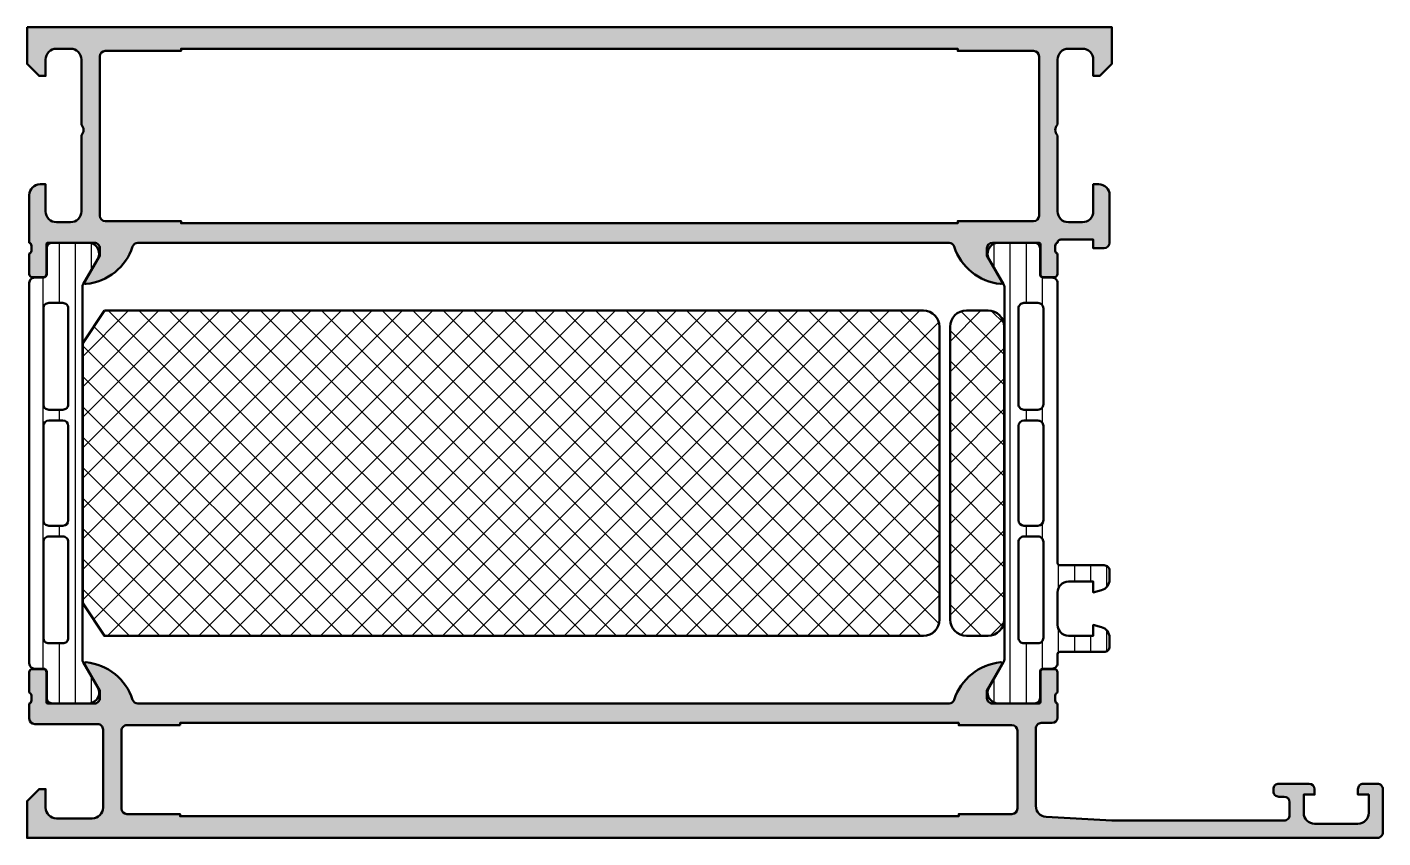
# Model space of a CAD drawing. Extents: x 0 to 125, y 0 to 75.
import ezdxf

# ---------------------------------------------------------------- set-up
doc = ezdxf.new("R2010")
doc.units = 0
for name, color, linetype, lineweight in [('0S-Alu contour', 7, 'Continuous', 50), ('0S-Alu hatch', 252, 'Continuous', 25), ('0S-Plastic contour', 254, 'Continuous', 50), ('0S-Plastic hatch', 253, 'Continuous', 25), ('0S-PT contour', 91, 'Continuous', 50), ('0S-PT hatch', 103, 'Continuous', 25)]:
    doc.layers.add(name, color=color, linetype=linetype, lineweight=lineweight)
pattern_1 = [(135, (0, 0), (-1.403165018917055, -1.403165018917055), []), (225, (0, 0), (1.403165018917055, -1.403165018917055), [])]
pattern_2 = [(90, (0, 0), (-1.4859, 0), [])]

# ---------------------------------------------------------------- blocks, each defined once
blk = doc.blocks.new('345090__88274E56_D027_4849_B41C_BDEEAD5551F0_')
at = {"layer": '0S-Alu hatch'}
h = blk.add_hatch(color=256, dxfattribs=at)
edge = h.paths.add_edge_path()
edge.add_line((0.700001562502095, 10.50000007629569), (6.4999999961874, 10.50000007629569))
edge.add_ellipse((6.500003635544032, 10.00000371565233), major_axis=(-0.4999963606566104, 0), ratio=1, start_angle=179.9995829571355, end_angle=270.0004170425858, ccw=False)
edge.add_line((6.999999996187398, 10.00000007629326), (6.9999999961874, 2.800003128053505))
edge.add_ellipse((5.999980085835258, 2.80002291919399), major_axis=(-1.000019910547983, 0), ratio=1, start_angle=90.0011407564329, end_angle=179.9988660732029, ccw=False)
edge.add_line((5.999999996187393, 1.800003008844214), (2.700012203218649, 1.800003008844213))
edge.add_ellipse((2.699981218687415, 2.799972024316681), major_axis=(-0.9999690159525032, 0), ratio=1, start_angle=-0.0017821679763869724, end_angle=90.00177533787729, ccw=False)
edge.add_line((1.700012203218647, 2.800003128051938), (1.700012203218647, 4.50000007629569))
edge.add_line((1.700012203218647, 4.50000007629569), (1.100006099703022, 4.500000076295691))
edge.add_line((1.100006099703022, 4.500000076295691), (0, 3.400001602174597))
edge.add_line((0, 3.400001602174597), (0, 0))
edge.add_line((0, 0), (124.5000023803731, 0))
edge.add_arc((124.500006023538, 0.4999963568350447), 0.4999963568483176, 269.9995825210171, 360.0004159770605)
edge.add_line((125.0000023803732, 0.4999999868932543), (125.0000023803732, 4.500000076295691))
edge.add_arc((124.5000060197299, 4.500003715652391), 0.4999963606565393, 359.9995829571354, 450.0004170425926)
edge.add_line((124.5000023803732, 5.000000076295686), (123.1999840698263, 5.000000076295692))
edge.add_arc((123.1999638148896, 4.500050846642944), 0.4999492300630525, 89.99767871952075, 180.0058184440372)
edge.add_line((122.7000145874044, 4.500000076295873), (122.7000145874044, 4.000000076295692))
edge.add_line((122.7000145874044, 4.000000076295692), (123.7000145874044, 4.000000076295692))
edge.add_line((123.7000145874044, 4.000000076295692), (123.7000145874044, 2.300003128053469))
edge.add_ellipse((122.6999713620809, 2.300046234162564), major_axis=(-1.000043226252522, 0), ratio=1, start_angle=90.0024765215511, end_angle=179.9975303089387, ccw=False)
edge.add_line((122.7000145874044, 1.300003008844219), (118.6999840698263, 1.300003008844214))
edge.add_ellipse((118.6999673844269, 2.2999558068472), major_axis=(-0.999952798142193, 0), ratio=1, start_angle=-0.0027114333473718943, end_angle=90.00095604809007, ccw=False)
edge.add_line((117.7000145874045, 2.300003128052778), (117.7000145874044, 4.000000076295692))
edge.add_line((117.7000145874044, 4.000000076295692), (118.7000145874044, 4.000000076295692))
edge.add_line((118.7000145874044, 4.000000076295692), (118.7000145874044, 4.500000076295702))
edge.add_arc((118.1999658516304, 4.499951340521732), 0.5000487381489171, 0.0055841639549441, 89.99441583599327)
edge.add_line((118.2000145874044, 5.000000076295705), (115.3999962768576, 5.000000076295691))
edge.add_arc((115.3999824768728, 4.500013876280406), 0.4999862002057299, 89.99841859458911, 180.0015814054484)
edge.add_line((114.8999962768576, 4.50000007629535), (114.8999962768576, 4.300003128053483))
edge.add_arc((115.3999833952813, 4.299990246477254), 0.4999871185896857, 179.9985238419079, 270.0014761579325)
edge.add_line((115.3999962768575, 3.800003128053508), (115.8999962768576, 3.800003128053504))
edge.add_ellipse((115.8999935359899, 3.300000387185868), major_axis=(-0.5000027408751483, 0), ratio=1, start_angle=180.0003140784808, end_angle=269.99968592142375, ccw=False)
edge.add_line((116.3999962768575, 3.300003128052703), (116.3999962768575, 2.099998550416827))
edge.add_ellipse((115.8999999162027, 2.099994791863192), major_axis=(-0.4999963606689461, 0), ratio=1, start_angle=89.99958295872972, end_angle=180.0004307015151, ccw=False)
edge.add_line((115.8999962768576, 1.599998431207491), (100.0000023803732, 1.599998431207495))
edge.add_line((100.0000023803732, 1.599998431207495), (93.94296502685754, 1.946113543512183))
edge.add_ellipse((93.99999317156701, 2.944476890856533), major_axis=(-0.9999907912624104, 0), ratio=1, start_angle=-0.0006709873298973434, end_angle=86.73072417526572, ccw=False)
edge.add_line((93.00000238037318, 2.944488601686841), (93.00000238037318, 10.0999985504168))
edge.add_ellipse((93.50000238037315, 10.09999855041682), major_axis=(-0.4999999999999574, 0), ratio=1, start_angle=269.9999999999984, end_angle=360, ccw=False)
edge.add_line((93.50000238037315, 10.59999855041678), (94.50000156250212, 10.59999855041678))
edge.add_arc((94.50000156250212, 11.09999855041678), 0.4999999999999965, 270, 360)
edge.add_line((95.00000156250212, 11.09999855041678), (95.0000015625021, 12.39999735107596))
edge.add_ellipse((95.07883800904516, 12.66751794306912), major_axis=(-0.2788950563274773, 0), ratio=1, start_angle=-1.164589374095101, end_angle=73.580123580509, ccw=False)
edge.add_line((94.80000056250206, 12.67318635106749), (94.8000005625021, 13.12678035106751))
edge.add_ellipse((95.07886865814523, 13.13244101054457), major_axis=(-0.2789255417371151, 0), ratio=1, start_angle=-73.5754054446474, end_angle=1.1628700728880972, ccw=False)
edge.add_line((95.00000156250206, 13.39998435106748), (95.00000156250205, 15.27999535107601))
edge.add_arc((94.7000015625021, 15.27999535107603), 0.2999999999999545, 0, 89.99999999999729)
edge.add_line((94.70000156250211, 15.57999535107598), (93.7200272434593, 15.57999535107599))
edge.add_arc((93.7200272434593, 15.27999535107598), 0.3000000000000043, 90, 180)
edge.add_line((93.42002724345929, 15.27999535107598), (93.42002724345929, 12.51999735107596))
edge.add_ellipse((93.30002724345928, 12.51999735107597), major_axis=(-0.1200000000000045, 0), ratio=1, start_angle=89.9999999999796, end_angle=180, ccw=False)
edge.add_line((93.30002724345925, 12.39999735107597), (89.00000156250213, 12.39999735107597))
edge.add_ellipse((89.00000156250206, 12.89999735107599), major_axis=(-0.5000000000000231, 0), ratio=1, start_angle=0, end_angle=90.00000000000648, ccw=False)
edge.add_line((88.50000156250205, 12.89999735107599), (88.50000156250208, 13.59999735107595))
edge.add_line((88.50000156250208, 13.59999735107595), (89.88149702012448, 15.99281767410354))
edge.add_arc((89.76188177785379, 16.06187756642766), 0.1381197846482866, 330.0000000000139, 455.6225775508075)
edge.add_arc((90.23822480367599, 11.22338848922771), 5.000000000000438, 95.62257755079445, 162.2515836439272)
edge.add_ellipse((85.00000156250194, 12.89999735107592), major_axis=(-0.499999999999938, 0), ratio=1, start_angle=90, end_angle=162.2515836439224, ccw=False)
edge.add_line((85.00000156250194, 12.39999735107597), (10.20000156250209, 12.39999735107596))
edge.add_ellipse((10.20000156250215, 12.89999735107598), major_axis=(-0.5000000000000249, 0), ratio=1, start_angle=17.7484163560635, end_angle=89.99999999999409, ccw=False)
edge.add_arc((4.961778321328351, 11.22338848922818), 4.999999999999966, 17.74841635607074, 84.37742244920709)
edge.add_arc((5.438121347150389, 16.06187756642766), 0.1381197846482989, 84.3774224492051, 209.9999999999969)
edge.add_line((5.318506104879723, 15.99281767410352), (6.700001562502094, 13.59999735107596))
edge.add_line((6.700001562502094, 13.59999735107596), (6.700001562502094, 12.89999735107596))
edge.add_ellipse((6.200001562502101, 12.89999735107596), major_axis=(-0.4999999999999938, 0), ratio=1, start_angle=89.99999999999989, end_angle=180, ccw=False)
edge.add_line((6.2000015625021, 12.39999735107597), (1.89997588154489, 12.39999735107596))
edge.add_ellipse((1.899975881544895, 12.51999735107597), major_axis=(-0.1200000000000116, 0), ratio=1, start_angle=0, end_angle=89.9999999999975, ccw=False)
edge.add_line((1.779975881544885, 12.51999735107597), (1.779975881544885, 15.27999535107596))
edge.add_arc((1.479975881544879, 15.27999535107596), 0.3000000000000058, 0, 89.99999999999991)
edge.add_line((1.47997588154488, 15.57999535107597), (0.500001562502105, 15.57999535107597))
edge.add_arc((0.5000015625021045, 15.27999535107597), 0.3000000000000007, 89.99999999999991, 180)
edge.add_line((0.2000015625021037, 15.27999535107597), (0.2000015625021021, 13.39998435106745))
edge.add_ellipse((0.1211344668589373, 13.13244101054451), major_axis=(-0.2789255417371466, 0), ratio=1, start_angle=178.8371299271145, end_angle=253.5754054446457, ccw=False)
edge.add_line((0.400002562502102, 13.12678035106745), (0.4000025625021025, 12.67318635106745))
edge.add_ellipse((0.1211651159590533, 12.66751794306908), major_axis=(-0.2788950563274361, 0), ratio=1, start_angle=106.4198764194916, end_angle=181.1645893740963, ccw=False)
edge.add_line((0.2000015625020946, 12.39999735107596), (0.200001562502095, 11.00000007629569))
edge.add_arc((0.7000015625020964, 11.00000007629569), 0.5000000000000014, 180, 269.9999999999998)
edge = h.paths.add_edge_path()
edge.add_line((14.1000018081686, 10.4000950622576), (14.1000018081686, 10.60009201049979))
edge.add_line((14.1000018081686, 10.60009201049979), (85.90006494140835, 10.60009201049979))
edge.add_line((85.90006494140835, 10.60009201049979), (85.90006494140835, 10.4000950622576))
edge.add_line((85.90006494140835, 10.4000950622576), (90.80006646728724, 10.4000950622576))
edge.add_ellipse((90.80006646728724, 9.900095062257606), major_axis=(-0.5, 0), ratio=1, start_angle=180, end_angle=270, ccw=False)
edge.add_line((91.30006646728725, 9.900095062257606), (91.30006646728725, 2.700092391969519))
edge.add_ellipse((90.80006646728724, 2.700092391969519), major_axis=(-0.5, 0), ratio=1, start_angle=90, end_angle=180, ccw=False)
edge.add_line((90.80006646728724, 2.200092391969519), (85.90006494140835, 2.200092391969519))
edge.add_line((85.90006494140835, 2.200092391969519), (85.90006494140833, 2.000095324518042))
edge.add_line((85.90006494140833, 2.000095324518042), (14.1000018081686, 2.000095324518042))
edge.add_line((14.1000018081686, 2.000095324518042), (14.1000018081686, 2.200092391969519))
edge.add_line((14.1000018081686, 2.200092391969519), (9.200000282289693, 2.200092391969519))
edge.add_ellipse((9.200000282289693, 2.700092391969519), major_axis=(-0.5, 0), ratio=1, start_angle=0, end_angle=90, ccw=False)
edge.add_line((8.700000282289693, 2.700092391969519), (8.700000282289693, 9.900095062257606))
edge.add_ellipse((9.200000282289693, 9.900095062257606), major_axis=(-0.5, 0), ratio=1, start_angle=269.99999999999983, end_angle=360, ccw=False)
edge.add_line((9.200000282289693, 10.4000950622576), (14.1000018081686, 10.4000950622576))
at = {"layer": '0S-Alu contour', "color": 7}
for points in [[(0.2000015625021037, 15.27999535107597), (0.2000015625021021, 13.39998435106745)], [(1.47997588154488, 15.57999535107597), (0.500001562502105, 15.57999535107597)], [(1.779975881544885, 12.51999735107597), (1.779975881544885, 15.27999535107596)], [(5.318506104879723, 15.99281767410352), (6.700001562502094, 13.59999735107596), (6.700001562502094, 12.89999735107596)], [(88.50000156250205, 12.89999735107599), (88.50000156250208, 13.59999735107595), (89.88149702012448, 15.99281767410354)], [(93.42002724345929, 15.27999535107598), (93.42002724345929, 12.51999735107596)], [(94.70000156250211, 15.57999535107598), (93.7200272434593, 15.57999535107599)], [(95.00000156250206, 13.39998435106748), (95.00000156250205, 15.27999535107601)], [(0.400002562502102, 13.12678035106745), (0.4000025625021025, 12.67318635106745)], [(94.80000056250206, 12.67318635106749), (94.8000005625021, 13.12678035106751)], [(0.2000015625020946, 12.39999735107596), (0.200001562502095, 11.00000007629569)], [(6.2000015625021, 12.39999735107597), (1.89997588154489, 12.39999735107596)], [(85.00000156250194, 12.39999735107597), (10.20000156250209, 12.39999735107596)], [(93.30002724345925, 12.39999735107597), (89.00000156250213, 12.39999735107597)], [(95.00000156250212, 11.09999855041678), (95.0000015625021, 12.39999735107596)], [(0.700001562502095, 10.50000007629569), (6.4999999961874, 10.50000007629569)], [(9.200000282289693, 10.4000950622576), (14.1000018081686, 10.4000950622576)], [(14.1000018081686, 10.4000950622576), (14.1000018081686, 10.60009201049979), (85.90006494140835, 10.60009201049979), (85.90006494140835, 10.4000950622576), (90.80006646728724, 10.4000950622576)], [(93.00000238037318, 2.944488601686841), (93.00000238037318, 10.0999985504168)], [(93.50000238037315, 10.59999855041678), (94.50000156250212, 10.59999855041678)], [(6.999999996187398, 10.00000007629326), (6.9999999961874, 2.800003128053505)], [(8.700000282289693, 2.700092391969519), (8.700000282289693, 9.900095062257606)], [(91.30006646728725, 9.900095062257606), (91.30006646728725, 2.700092391969519)], [(1.700012203218647, 2.800003128051938), (1.700012203218647, 4.50000007629569), (1.100006099703022, 4.500000076295691), (0, 3.400001602174597), (0, 0), (124.5000023803731, 0)], [(114.8999962768576, 4.50000007629535), (114.8999962768576, 4.300003128053483)], [(118.2000145874044, 5.000000076295705), (115.3999962768576, 5.000000076295691)], [(115.3999962768575, 3.800003128053508), (115.8999962768576, 3.800003128053504)], [(117.7000145874045, 2.300003128052778), (117.7000145874044, 4.000000076295692), (118.7000145874044, 4.000000076295692), (118.7000145874044, 4.500000076295702)], [(122.7000145874044, 4.500000076295873), (122.7000145874044, 4.000000076295692), (123.7000145874044, 4.000000076295692), (123.7000145874044, 2.300003128053469)], [(124.5000023803732, 5.000000076295686), (123.1999840698263, 5.000000076295692)], [(125.0000023803732, 0.4999999868932543), (125.0000023803732, 4.500000076295691)], [(116.3999962768575, 3.300003128052703), (116.3999962768575, 2.099998550416827)], [(5.999999996187393, 1.800003008844214), (2.700012203218649, 1.800003008844213)], [(90.80006646728724, 2.200092391969519), (85.90006494140835, 2.200092391969519), (85.90006494140833, 2.000095324518042), (14.1000018081686, 2.000095324518042), (14.1000018081686, 2.200092391969519), (9.200000282289693, 2.200092391969519)], [(115.8999962768576, 1.599998431207491), (100.0000023803732, 1.599998431207495), (93.94296502685754, 1.946113543512183)], [(122.7000145874044, 1.300003008844219), (118.6999840698263, 1.300003008844214)]]:
    blk.add_lwpolyline(points, dxfattribs=at)
for centre, radius, start, end in [((0.5000015625021045, 15.27999535107597), 0.3000000000000007, 89.99999999999991, 180), ((1.479975881544879, 15.27999535107596), 0.3000000000000058, 0, 89.99999999999991), ((5.438121347150389, 16.06187756642766), 0.1381197846482989, 84.3774224492051, 209.9999999999969), ((4.961778321328351, 11.22338848922818), 4.999999999999966, 17.74841635607074, 84.37742244920709), ((90.23822480367599, 11.22338848922771), 5.000000000000438, 95.62257755079445, 162.2515836439272), ((89.76188177785379, 16.06187756642766), 0.1381197846482866, 330.0000000000139, 95.62257755080758), ((93.7200272434593, 15.27999535107598), 0.3000000000000043, 90, 180), ((94.7000015625021, 15.27999535107603), 0.2999999999999545, 0, 89.99999999999729), ((0.7000015625020964, 11.00000007629569), 0.5000000000000014, 180, 269.9999999999998), ((94.50000156250212, 11.09999855041678), 0.4999999999999965, 270, 0), ((115.3999824768728, 4.500013876280406), 0.4999862002057299, 89.99841859458911, 180.0015814054484), ((115.3999833952813, 4.299990246477254), 0.4999871185896857, 179.9985238419079, 270.0014761579325), ((118.1999658516304, 4.499951340521732), 0.5000487381489171, 0.0055841639549441, 89.99441583599327), ((123.1999638148896, 4.500050846642944), 0.4999492300630525, 89.99767871952075, 180.0058184440372), ((124.5000060197299, 4.500003715652391), 0.4999963606565393, 359.9995829571354, 90.00041704259269), ((124.500006023538, 0.4999963568350447), 0.4999963568483176, 269.9995825210171, 0.0004159770605283)]:
    blk.add_arc(centre, radius, start, end, dxfattribs=at)
at = {"layer": '0S-Alu contour', "color": 7, "extrusion": (0, 0, -1)}
for centre, radius, start, end in [((-0.1211344668589373, 13.13244101054451), 0.2789255417371466, 106.4245945553543, 181.1628700728856), ((-0.1211651159590533, 12.66751794306908), 0.2788950563274361, 178.8354106259037, 253.5801235805084), ((-1.899975881544895, 12.51999735107597), 0.1200000000000116, 270.0000000000025, 0), ((-6.200001562502101, 12.89999735107596), 0.4999999999999938, 180, 270.0000000000001), ((-10.20000156250215, 12.89999735107598), 0.5000000000000249, 270.0000000000059, 342.2515836439365), ((-85.00000156250194, 12.89999735107592), 0.499999999999938, 197.7484163560777, 270), ((-89.00000156250206, 12.89999735107599), 0.5000000000000231, 269.9999999999935, 0), ((-93.30002724345928, 12.51999735107597), 0.1200000000000045, 180, 270.0000000000204), ((-95.07883800904516, 12.66751794306912), 0.2788950563274773, 286.419876419491, 1.164589374095046), ((-95.07886865814523, 13.13244101054457), 0.2789255417371152, 358.8371299271119, 73.57540544464749), ((-6.500003635544032, 10.00000371565233), 0.4999963606566104, 89.99958295741416, 180.0004170428646), ((-9.200000282289693, 9.900095062257606), 0.5, 0, 90.00000000000018), ((-90.80006646728724, 9.900095062257606), 0.5, 90, 180), ((-93.50000238037315, 10.09999855041682), 0.4999999999999574, 0, 90.0000000000016), ((-115.8999935359899, 3.300000387185868), 0.5000027408751483, 90.00031407857622, 179.9996859215192), ((-2.699981218687415, 2.799972024316681), 0.9999690159525032, 269.9982246621227, 0.0017821679763647), ((-5.999980085835258, 2.80002291919399), 1.000019910547983, 180.0011339267972, 269.9988592435671), ((-9.200000282289693, 2.700092391969519), 0.5, 270, 0), ((-90.80006646728724, 2.700092391969519), 0.5, 180, 270), ((-93.99999317156701, 2.944476890856533), 0.9999907912624104, 273.2692758247343, 0.0006709873299503), ((-115.8999999162027, 2.099994791863192), 0.4999963606689461, 179.9995692984849, 270.0004170412703), ((-118.6999673844269, 2.2999558068472), 0.9999527981421932, 269.9990439519099, 0.0027114333473759), ((-122.6999713620809, 2.300046234162564), 1.000043226252522, 180.0024696910613, 269.9975234784489)]:
    blk.add_arc(centre, radius, start, end, dxfattribs=at)
blk = doc.blocks.new('382190__199CA05F_C3D5_42D6_9DEA_2429D3D3F162_')
at = {"layer": '0S-PT hatch'}
h = blk.add_hatch(dxfattribs=at)
h.set_pattern_fill('ANSI37', color=256, scale=0.625, angle=90, style=0)
h.set_pattern_definition(pattern_1)
edge = h.paths.add_edge_path()
edge.add_arc((86.5965207521627, 47.15107660496469), 1.5, 90, 180)
edge.add_line((85.09652075216269, 47.15107660496469), (85.09652075216269, 20.15107660496469))
edge.add_arc((86.5965207521627, 20.15107660496469), 1.5, 180, 270)
edge.add_line((86.5965207521627, 18.65107660496469), (88.59652075216269, 18.65107660496469))
edge.add_arc((88.59652075216269, 20.15107660496469), 1.5, 270, 360)
edge.add_line((90.09652075216269, 20.15107660496469), (90.09652075216269, 47.15107660496469))
edge.add_arc((88.59652075216269, 47.15107660496469), 1.5, 0, 90)
edge.add_line((88.59652075216269, 48.6510766049647), (86.5965207521627, 48.6510766049647))
at = {"layer": '0S-PT contour', "color": 7}
for points in [[(88.59652075216269, 48.6510766049647), (86.5965207521627, 48.6510766049647)], [(85.09652075216269, 47.15107660496469), (85.09652075216269, 20.15107660496469)], [(90.09652075216269, 20.15107660496469), (90.09652075216269, 47.15107660496469)], [(86.5965207521627, 18.65107660496469), (88.59652075216269, 18.65107660496469)]]:
    blk.add_lwpolyline(points, dxfattribs=at)
for centre, start, end in [((86.5965207521627, 47.15107660496469), 90, 180), ((88.59652075216269, 47.15107660496469), 0, 90), ((86.5965207521627, 20.15107660496469), 180, 270), ((88.59652075216269, 20.15107660496469), 270, 0)]:
    blk.add_arc(centre, 1.5, start, end, dxfattribs=at)
blk = doc.blocks.new('382190__E32892DA_7AF2_4D31_BA4E_3F348CC9AA00_')
at = {"layer": '0S-PT hatch'}
h = blk.add_hatch(dxfattribs=at)
h.set_pattern_fill('ANSI37', color=256, scale=0.625, angle=90, style=0)
h.set_pattern_definition(pattern_1)
edge = h.paths.add_edge_path()
edge.add_line((7.130516621739616, 48.64133491530957), (5.130516621739616, 45.64133491530958))
edge.add_line((5.130516621739616, 45.64133491530958), (5.130516621739616, 21.64133491530958))
edge.add_line((5.130516621739616, 21.64133491530958), (7.130516621739616, 18.64133491530958))
edge.add_line((7.130516621739616, 18.64133491530958), (82.63051662173962, 18.64133491530958))
edge.add_arc((82.63051662173962, 20.14133491530958), 1.5, 270, 360)
edge.add_line((84.13051662173962, 20.14133491530958), (84.13051662173962, 47.14133491530957))
edge.add_arc((82.63051662173962, 47.14133491530957), 1.5, 0, 90)
edge.add_line((82.63051662173962, 48.64133491530957), (7.130516621739616, 48.64133491530957))
at = {"layer": '0S-PT contour', "color": 7}
for points in [[(7.130516621739616, 48.64133491530957), (5.130516621739616, 45.64133491530958), (5.130516621739616, 21.64133491530958), (7.130516621739616, 18.64133491530958), (82.63051662173962, 18.64133491530958)], [(82.63051662173962, 48.64133491530957), (7.130516621739616, 48.64133491530957)], [(84.13051662173962, 20.14133491530958), (84.13051662173962, 47.14133491530957)]]:
    blk.add_lwpolyline(points, dxfattribs=at)
for centre, start, end in [((82.63051662173962, 47.14133491530957), 0, 90), ((82.63051662173962, 20.14133491530958), 270, 0)]:
    blk.add_arc(centre, 1.5, start, end, dxfattribs=at)
blk = doc.blocks.new('284027__7DFA832D_0D74_449C_9013_1C78D6D3937D___ED32A2D5_9417_45B1_ABFC_D949A6DF12D9_')
at = {"layer": '0S-Plastic hatch'}
h = blk.add_hatch(dxfattribs=at)
h.set_pattern_fill('ANSI31', color=256, scale=0.4680000000000001, angle=45, style=0)
h.set_pattern_definition(pattern_2)
edge = h.paths.add_edge_path()
edge.add_line((0.1987532964417851, 51.19235132416484), (0.1998659857365317, 16.10985797248088))
edge.add_arc((0.6998633065963852, 16.10987340386518), 0.4999973210979823, 180.001768315893, 270.0023822799114)
edge.add_line((0.6998840957990728, 15.60987608319939), (1.51021542861398, 15.60990470961758))
edge.add_ellipse((1.510226294848299, 15.30990470981438), major_axis=(-0.2999999999999934, 0), ratio=1, start_angle=180.0020752978986, end_angle=270.00207529788605, ccw=False)
edge.add_line((1.810226294651501, 15.30991557604877), (1.809981274070681, 12.90991718266322))
edge.add_arc((2.309977251276917, 12.90993265328298), 0.4999959774455781, 180.0017728167248, 270.0023777790721)
edge.add_line((2.309998001146821, 12.40993667626796), (5.786539496952662, 12.41006332373204))
edge.add_arc((5.644192996070887, 13.39987624320274), 0.99999607092448, 278.1836833497855, 392.7290913977266)
edge.add_line((6.485426062291135, 13.94054163895327), (5.166873632834731, 16.22415072820264))
edge.add_ellipse((5.599877294086779, 16.47416638639704), major_axis=(-0.5000000000000548, 0), ratio=1, start_angle=0.0021352027151237962, end_angle=30.002071897230223, ccw=False)
edge.add_line((5.099877294433919, 16.47414775323825), (5.098790982002848, 50.82841650883724))
edge.add_ellipse((5.598790981693579, 50.82843409645906), major_axis=(-0.5000000000000546, 0), ratio=1, start_angle=-29.997921301460906, end_angle=0.002015393048509395, ccw=False)
edge.add_line((5.165769210052874, 51.07841838653585), (6.484156207839919, 53.36212298779094))
edge.add_arc((5.64288397718113, 53.90272744188542), 0.999996070924482, 327.2750591980466, 441.8204672459869)
edge.add_line((5.785158774095346, 54.89255067056184), (2.308617278289502, 54.89242402309774))
edge.add_arc((2.308632748909259, 54.39242804589152), 0.4999959774455675, 90.00177281669987, 180.0023777790715)
edge.add_line((1.808636771894252, 54.39240729602162), (1.80905565210705, 51.99240892668313))
edge.add_ellipse((1.50905565230385, 51.9923980604488), major_axis=(-0.2999999999999912, 0), ratio=1, start_angle=90.0020752978844, end_angle=180.0020752978986, ccw=False)
edge.add_line((1.50906651853816, 51.6923980606456), (0.6987351857232567, 51.69236943422739))
edge.add_arc((0.6987506171075601, 51.19237211336756), 0.4999973210979623, 90.00176831585983, 180.0023822800018)
edge = h.paths.add_edge_path()
edge.add_line((1.499314684320593, 40.00129142721294), (1.499314684320593, 48.85130058248628))
edge.add_ellipse((1.999299425531523, 48.85130058249147), major_axis=(-0.4999847412109306, 0), ratio=1, start_angle=269.9999999999992, end_angle=360, ccw=False)
edge.add_line((1.99929942553153, 49.3512853237024), (3.299310106683874, 49.3512853237024))
edge.add_ellipse((3.299310106683881, 48.85127006491335), major_axis=(-0.5000152587890554, 0), ratio=1, start_angle=180, end_angle=270.0000000000008, ccw=False)
edge.add_line((3.799325365472937, 48.85127006491335), (3.799325365472937, 40.00129142722047))
edge.add_ellipse((3.299329004829614, 40.0012877878614), major_axis=(-0.4999963606565682, 0), ratio=1, start_angle=89.99958295740907, end_angle=180.0004170428646, ccw=False)
edge.add_line((3.299325365472937, 39.50129142721809), (1.99933125920502, 39.50129142721809))
edge.add_ellipse((1.999314686408215, 40.00129142903104), major_axis=(-0.5000000020876216, 0), ratio=1, start_angle=0, end_angle=90.00189910261571, ccw=False)
edge = h.paths.add_edge_path()
edge.add_line((1.499314684320579, 29.3012853236972), (1.499314684320593, 38.00129142721289))
edge.add_ellipse((1.999314684320593, 38.00129142721809), major_axis=(-0.5, 0), ratio=1, start_angle=270, end_angle=360, ccw=False)
edge.add_line((1.999314684320593, 38.50129142721808), (3.299325365472951, 38.50129142721809))
edge.add_ellipse((3.299325365472947, 38.0012914272181), major_axis=(-0.4999999999999894, 0), ratio=1, start_angle=180, end_angle=269.9999999999996, ccw=False)
edge.add_line((3.799325365472937, 38.0012914272181), (3.799325365472937, 29.30128532370242))
edge.add_ellipse((3.299325365472923, 29.30128532370242), major_axis=(-0.5000000000000142, 0), ratio=1, start_angle=90.000000001192, end_angle=180, ccw=False)
edge.add_line((3.299325365483325, 28.8012853237024), (1.999314684330995, 28.8012853237024))
edge.add_ellipse((1.999314684320579, 29.3012853237024), major_axis=(-0.5, 0), ratio=1, start_angle=0, end_angle=90.00000000119371, ccw=False)
edge = h.paths.add_edge_path()
edge.add_line((1.499314684310205, 18.45129142791139), (1.499314684310205, 27.30128532439565))
edge.add_ellipse((1.999314686467511, 27.3012853225182), major_axis=(-0.5000000021573064, 0), ratio=1, start_angle=269.99810091050426, end_angle=360, ccw=False)
edge.add_line((1.999331259149825, 27.80128532440085), (3.299325365462563, 27.80128532440087))
edge.add_ellipse((3.299329004819283, 27.3012889637576), major_axis=(-0.4999963606565109, 0), ratio=1, start_angle=179.9995829571355, end_angle=270.0004170425959, ccw=False)
edge.add_line((3.799325365462549, 27.30128532439854), (3.799325365462549, 18.45129142791898))
edge.add_ellipse((3.299329004819172, 18.45128778855992), major_axis=(-0.4999963606566215, 0), ratio=1, start_angle=89.99958295741521, end_angle=180.0004170428646, ccw=False)
edge.add_line((3.299325365462549, 17.95129142791654), (1.999331259194646, 17.95129142791655))
edge.add_ellipse((1.999314686397825, 18.45129142972951), major_axis=(-0.5000000020876207, 0), ratio=1, start_angle=0, end_angle=90.00189910261747, ccw=False)
at = {"layer": '0S-Alu contour', "color": 7}
for points in [[(1.499314684320593, 40.00129142721294), (1.499314684320593, 48.85130058248628)], [(1.99929942553153, 49.3512853237024), (3.299310106683874, 49.3512853237024)], [(3.799325365472937, 48.85127006491335), (3.799325365472937, 40.00129142722047)], [(3.299325365472937, 39.50129142721809), (1.99933125920502, 39.50129142721809)], [(1.499314684320579, 29.3012853236972), (1.499314684320593, 38.00129142721289)], [(1.999314684320593, 38.50129142721808), (3.299325365472951, 38.50129142721809)], [(3.799325365472937, 38.0012914272181), (3.799325365472937, 29.30128532370242)], [(3.299325365483325, 28.8012853237024), (1.999314684330995, 28.8012853237024)], [(1.999331259149825, 27.80128532440085), (3.299325365462563, 27.80128532440087)], [(1.499314684310205, 18.45129142791139), (1.499314684310205, 27.30128532439565)], [(3.799325365462549, 27.30128532439854), (3.799325365462549, 18.45129142791898)], [(3.299325365462549, 17.95129142791654), (1.999331259194646, 17.95129142791655)]]:
    blk.add_lwpolyline(points, dxfattribs=at)
at = {"layer": '0S-Alu contour', "color": 7, "extrusion": (0, 0, -1)}
for centre, radius, start, end in [((-1.999299425531523, 48.85130058249147), 0.4999847412109306, 0, 90.00000000000078), ((-3.299310106683881, 48.85127006491335), 0.5000152587890554, 89.9999999999992, 180), ((-1.999314686408215, 40.00129142903104), 0.5000000020876216, 269.9981008973843, 0), ((-3.299329004829614, 40.0012877878614), 0.4999963606565682, 179.9995829571354, 270.000417042591), ((-1.999314684320593, 38.00129142721809), 0.5, 0, 90), ((-3.299325365472947, 38.0012914272181), 0.4999999999999894, 90.0000000000004, 180), ((-1.999314684320579, 29.3012853237024), 0.5, 269.9999999988063, 0), ((-3.299325365472923, 29.30128532370242), 0.5000000000000142, 180, 269.999999998808), ((-1.999314686467511, 27.3012853225182), 0.5000000021573064, 0, 90.00189908949572), ((-3.299329004819283, 27.3012889637576), 0.4999963606565109, 89.99958295740404, 180.0004170428646), ((-1.999314686397825, 18.45129142972951), 0.5000000020876207, 269.9981008973825, 0), ((-3.299329004819172, 18.45128778855992), 0.4999963606566215, 179.9995829571354, 270.0004170425849)]:
    blk.add_arc(centre, radius, start, end, dxfattribs=at)
at = {"layer": '0S-Plastic contour', "color": 7}
for points in [[(1.808636771894252, 54.39240729602162), (1.80905565210705, 51.99240892668313)], [(5.785158774095346, 54.89255067056184), (2.308617278289502, 54.89242402309774)], [(5.165769210052874, 51.07841838653585), (6.484156207839919, 53.36212298779094)], [(1.50906651853816, 51.6923980606456), (0.6987351857232567, 51.69236943422739)], [(0.1987532964417851, 51.19235132416484), (0.1998659857365317, 16.10985797248088)], [(5.099877294433919, 16.47414775323825), (5.098790982002848, 50.82841650883724)], [(0.6998840957990728, 15.60987608319939), (1.51021542861398, 15.60990470961758)], [(1.810226294651501, 15.30991557604877), (1.809981274070681, 12.90991718266322)], [(6.485426062291135, 13.94054163895327), (5.166873632834731, 16.22415072820264)], [(2.309998001146821, 12.40993667626796), (5.786539496952662, 12.41006332373204)]]:
    blk.add_lwpolyline(points, dxfattribs=at)
for centre, radius, start, end in [((2.308632748909259, 54.39242804589152), 0.4999959774455675, 90.00177281669987, 180.0023777790715), ((5.64288397718113, 53.90272744188542), 0.999996070924482, 327.2750591980466, 81.8204672459869), ((0.6987506171075601, 51.19237211336756), 0.4999973210979623, 90.00176831585983, 180.0023822800018), ((0.6998633065963852, 16.10987340386518), 0.4999973210979823, 180.001768315893, 270.0023822799114), ((5.644192996070887, 13.39987624320274), 0.99999607092448, 278.1836833497855, 32.72909139772663), ((2.309977251276917, 12.90993265328298), 0.4999959774455781, 180.0017728167248, 270.0023777790721)]:
    blk.add_arc(centre, radius, start, end, dxfattribs=at)
at = {"layer": '0S-Plastic contour', "color": 7, "extrusion": (0, 0, -1)}
for centre, radius, start, end in [((-1.50905565230385, 51.9923980604488), 0.2999999999999912, 179.9979247021014, 269.9979247021156), ((-5.598790981693579, 50.82843409645906), 0.5000000000000546, 359.9979846069515, 29.99792130146082), ((-5.599877294086779, 16.47416638639704), 0.5000000000000548, 329.9979281027698, 359.9978647972849), ((-1.510226294848299, 15.30990470981438), 0.2999999999999934, 89.99792470211396, 179.9979247021014)]:
    blk.add_arc(centre, radius, start, end, dxfattribs=at)
blk = doc.blocks.new('284027__A8A44B19_27D7_43E6_AA78_2F25AA9A437B___59EC880A_9FC7_42C9_AA54_01CECC6AF762_')
at = {"layer": '0S-Plastic hatch'}
h = blk.add_hatch(dxfattribs=at)
h.set_pattern_fill('ANSI31', color=256, scale=0.4680000000000001, angle=45, style=0)
h.set_pattern_definition(pattern_2)
edge = h.paths.add_edge_path()
edge.add_line((95, 51.19262339778486), (95.000022921558, 25.35125658823267))
edge.add_arc((95.20416178718008, 25.35537538707205), 0.2041804127759041, 181.1558689438247, 269.5149389342646)
edge.add_line((95.20243323428475, 25.15120229122878), (99.30243323427305, 25.15120229122878))
edge.add_ellipse((99.3024332342731, 24.65120229122885), major_axis=(-0.4999999999999219, 0), ratio=1, start_angle=180, end_angle=270.0000000000049, ccw=False)
edge.add_line((99.80243323427302, 24.65120229122886), (99.80243323427298, 23.82045306784116))
edge.add_ellipse((98.80243323427293, 23.82045306784121), major_axis=(-1.000000000000071, 0), ratio=1, start_angle=105.0000000010833, end_angle=180, ccw=False)
edge.add_line((99.06125227939371, 22.85452724155697), (98.30243323427305, 22.65120229122877))
edge.add_line((98.30243323427305, 22.65120229122877), (98.30243323427305, 23.65120229122878))
edge.add_line((98.30243323427305, 23.65120229122878), (96.00243323428465, 23.65120229122877))
edge.add_arc((96.00414226812572, 22.64707631855118), 1.004127427074067, 90.09751797508503, 179.770140321516)
edge.add_line((95.00002292155801, 22.65110467439829), (95.00002292155801, 19.65122632025463))
edge.add_arc((96.0041424800059, 19.65532877543039), 1.004127938958004, 180.2340877213157, 269.90246998468)
edge.add_line((96.0024332342847, 18.65120229122877), (98.30243323427302, 18.65120229122877))
edge.add_line((98.30243323427302, 18.65120229122877), (98.30243323427318, 19.65120229122871))
edge.add_line((98.30243323427318, 19.65120229122871), (99.06125227939373, 19.44787734087046))
edge.add_ellipse((98.80243323427308, 18.48195151458678), major_axis=(-0.9999999999994864, 0), ratio=1, start_angle=180, end_angle=254.99999999891702, ccw=False)
edge.add_line((99.80243323427258, 18.48195151458679), (99.80243323427305, 17.65120229122876))
edge.add_ellipse((99.30243323427307, 17.65120229122874), major_axis=(-0.4999999999999858, 0), ratio=1, start_angle=89.9999999999967, end_angle=180, ccw=False)
edge.add_line((99.30243323427305, 17.15120229122875), (95.20243323428468, 17.15120229122877))
edge.add_arc((95.20243323428468, 16.95120229122876), 0.1999999999999886, 90, 180)
edge.add_line((95.0024332342847, 16.95120229122876), (95.00111268929476, 16.1101300461009))
edge.add_ellipse((94.50111536862896, 16.11010925689821), major_axis=(-0.4999973210979916, 0), ratio=1, start_angle=90.00176831586248, end_angle=180.0023822800019, ccw=False)
edge.add_line((94.50113080001329, 15.61011193603835), (93.69079946719837, 15.61008330962014))
edge.add_arc((93.6908103334327, 15.31008330981694), 0.2999999999999828, 90.00207529788342, 180.0020752978985)
edge.add_line((93.39081033362949, 15.31007244358256), (93.3912292138423, 12.91007407424412))
edge.add_ellipse((92.89123323682728, 12.91005332437423), major_axis=(-0.4999959774455648, 0), ratio=1, start_angle=90.0017728167, end_angle=180.0023777790716, ccw=False)
edge.add_line((92.89124870744703, 12.410057347168), (89.41470721164119, 12.4099306997039))
edge.add_ellipse((89.55698200855544, 13.39975392838031), major_axis=(-0.9999960709244806, 0), ratio=1, start_angle=-32.72494080195321, end_angle=81.82046724598479, ccw=False)
edge.add_line((88.71570977789663, 13.94035838247479), (90.03409677568366, 16.2240629837299))
edge.add_arc((89.60107500399128, 16.47404727382152), 0.5000000000538108, 330.002078700029, 360.0020153912401)
edge.add_line((90.10107500373576, 16.47406486142794), (90.09998869130261, 50.82833361702791))
edge.add_arc((89.59998869179783, 50.82831498390698), 0.4999999999247605, 0.0021351982771297, 30.00207190191617)
edge.add_line((90.03299235296424, 51.07833064209914), (88.71443992344538, 53.36193973131246))
edge.add_ellipse((89.55567298966562, 53.90260512706301), major_axis=(-0.9999960709244852, 0), ratio=1, start_angle=-81.81631665021553, end_angle=32.72909139772793, ccw=False)
edge.add_line((89.41332648878387, 54.89241804653371), (92.88986798458969, 54.89254469399778))
edge.add_ellipse((92.88988873445957, 54.39254871698274), major_axis=(-0.4999959774456003, 0), ratio=1, start_angle=180.0017728167249, end_angle=270.00237777907046, ccw=False)
edge.add_line((93.38988471166584, 54.39256418760269), (93.38963969108504, 51.99256579421703))
edge.add_arc((93.68963969088824, 51.99257666045135), 0.299999999999997, 180.0020752978985, 270.0020752978834)
edge.add_line((93.68965055712255, 51.69257666064815), (94.49998188993747, 51.69260528706634))
edge.add_ellipse((94.50000267914012, 51.19260796640052), major_axis=(-0.4999973210980201, 0), ratio=1, start_angle=180.0017683158931, end_angle=270.00238227990553, ccw=False)
edge = h.paths.add_edge_path()
edge.add_arc((91.90053698091737, 48.85119358170583), 0.4999963606566104, 89.99958295741548, 180.0004170428646)
edge.add_line((91.40054062027399, 48.85118994234677), (91.40054062027399, 40.00119604586489))
edge.add_arc((91.90053698091722, 40.00119240650813), 0.4999963606565038, 179.9995829571354, 270.0004170425992)
edge.add_line((91.90054062027396, 39.50119604586488), (93.20053472658671, 39.5011960458649))
edge.add_arc((93.20055129926902, 40.00119604774755), 0.5000000021573073, 269.9981009105044, 360)
edge.add_line((93.70055130142633, 40.00119604774755), (93.70055130142632, 48.85118994235434))
edge.add_arc((93.20055129933873, 48.85118994053623), 0.5000000020876216, 0, 90.00189910262115)
edge.add_line((93.20053472654187, 49.3511899423492), (91.90054062027399, 49.35118994234919))
edge = h.paths.add_edge_path()
edge.add_line((93.70055130141594, 29.30118994305286), (93.70055130141596, 38.00119604656855))
edge.add_arc((93.20055130141596, 38.00119604656334), 0.5000000000000071, 0, 90.00000000119365)
edge.add_line((93.20055130140553, 38.50119604656335), (91.9005406202532, 38.50119604656334))
edge.add_arc((91.9005406202636, 38.00119604656332), 0.5000000000000142, 90.00000000119202, 180)
edge.add_line((91.40054062026358, 38.00119604656332), (91.40054062026361, 29.30118994304768))
edge.add_arc((91.90054062026363, 29.30118994304768), 0.5000000000000142, 180, 269.9999999999951)
edge.add_line((91.90054062026358, 28.80118994304767), (93.20055130141596, 28.80118994304767))
edge.add_arc((93.20055130141593, 29.30118994304768), 0.5000000000000142, 270.0000000000017, 360)
edge = h.paths.add_edge_path()
edge.add_line((91.4005406202636, 27.30118994304766), (91.4005406202636, 18.45121130535758))
edge.add_arc((91.90055587905263, 18.45121130535239), 0.5000152587890483, 180, 270.0000000000033)
edge.add_line((91.90055587905266, 17.95119604656334), (93.200566560205, 17.95119604656334))
edge.add_arc((93.20056656020502, 18.45118078777422), 0.4999847412109091, 269.9999999999968, 360)
edge.add_line((93.70055130141594, 18.45118078777422), (93.70055130141594, 27.3011899430528))
edge.add_arc((93.20055129932837, 27.30118994123473), 0.5000000020875861, 0, 90.00189910262276)
edge.add_line((93.20053472653152, 27.80118994304766), (91.9005406202636, 27.80118994304766))
edge.add_arc((91.90053698090689, 27.30119358240439), 0.4999963606565393, 89.9995829574057, 180.0004170428646)
at = {"layer": '0S-Alu contour', "color": 7}
for points in [[(91.40054062027399, 48.85118994234677), (91.40054062027399, 40.00119604586489)], [(93.20053472654187, 49.3511899423492), (91.90054062027399, 49.35118994234919)], [(93.70055130142633, 40.00119604774755), (93.70055130142632, 48.85118994235434)], [(91.90054062027396, 39.50119604586488), (93.20053472658671, 39.5011960458649)], [(91.40054062026358, 38.00119604656332), (91.40054062026361, 29.30118994304768)], [(93.20055130140553, 38.50119604656335), (91.9005406202532, 38.50119604656334)], [(93.70055130141594, 29.30118994305286), (93.70055130141596, 38.00119604656855)], [(91.90054062026358, 28.80118994304767), (93.20055130141596, 28.80118994304767)], [(93.20053472653152, 27.80118994304766), (91.9005406202636, 27.80118994304766)], [(91.4005406202636, 27.30118994304766), (91.4005406202636, 18.45121130535758)], [(93.70055130141594, 18.45118078777422), (93.70055130141594, 27.3011899430528)], [(91.90055587905266, 17.95119604656334), (93.200566560205, 17.95119604656334)]]:
    blk.add_lwpolyline(points, dxfattribs=at)
for centre, radius, start, end in [((91.90053698091737, 48.85119358170583), 0.4999963606566104, 89.99958295741548, 180.0004170428646), ((93.20055129933873, 48.85118994053623), 0.5000000020876216, 0, 90.00189910262115), ((91.90053698091722, 40.00119240650813), 0.4999963606565038, 179.9995829571354, 270.0004170425992), ((93.20055129926902, 40.00119604774755), 0.5000000021573073, 269.9981009105044, 0), ((91.9005406202636, 38.00119604656332), 0.5000000000000142, 90.00000000119202, 180), ((93.20055130141596, 38.00119604656334), 0.5000000000000071, 0, 90.00000000119365), ((91.90054062026363, 29.30118994304768), 0.5000000000000142, 180, 269.9999999999951), ((93.20055130141593, 29.30118994304768), 0.5000000000000142, 270.0000000000017, 0), ((91.90053698090689, 27.30119358240439), 0.4999963606565393, 89.9995829574057, 180.0004170428646), ((93.20055129932837, 27.30118994123473), 0.5000000020875861, 0, 90.00189910262276), ((91.90055587905263, 18.45121130535239), 0.5000152587890483, 180, 270.0000000000033), ((93.20056656020502, 18.45118078777422), 0.4999847412109091, 269.9999999999968, 0)]:
    blk.add_arc(centre, radius, start, end, dxfattribs=at)
at = {"layer": '0S-Plastic contour', "color": 7}
for points in [[(89.41332648878387, 54.89241804653371), (92.88986798458969, 54.89254469399778)], [(93.38988471166584, 54.39256418760269), (93.38963969108504, 51.99256579421703)], [(90.03299235296424, 51.07833064209914), (88.71443992344538, 53.36193973131246)], [(93.68965055712255, 51.69257666064815), (94.49998188993747, 51.69260528706634)], [(90.10107500373576, 16.47406486142794), (90.09998869130261, 50.82833361702791)], [(95, 51.19262339778486), (95.000022921558, 25.35125658823267)], [(95.20243323428475, 25.15120229122878), (99.30243323427305, 25.15120229122878)], [(99.80243323427302, 24.65120229122886), (99.80243323427298, 23.82045306784116)], [(95.00002292155801, 22.65110467439829), (95.00002292155801, 19.65122632025463)], [(99.06125227939371, 22.85452724155697), (98.30243323427305, 22.65120229122877), (98.30243323427305, 23.65120229122878), (96.00243323428465, 23.65120229122877)], [(96.0024332342847, 18.65120229122877), (98.30243323427302, 18.65120229122877), (98.30243323427318, 19.65120229122871), (99.06125227939373, 19.44787734087046)], [(99.80243323427258, 18.48195151458679), (99.80243323427305, 17.65120229122876)], [(95.0024332342847, 16.95120229122876), (95.00111268929476, 16.1101300461009)], [(99.30243323427305, 17.15120229122875), (95.20243323428468, 17.15120229122877)], [(88.71570977789663, 13.94035838247479), (90.03409677568366, 16.2240629837299)], [(93.39081033362949, 15.31007244358256), (93.3912292138423, 12.91007407424412)], [(94.50113080001329, 15.61011193603835), (93.69079946719837, 15.61008330962014)], [(92.89124870744703, 12.410057347168), (89.41470721164119, 12.4099306997039)]]:
    blk.add_lwpolyline(points, dxfattribs=at)
at = {"layer": '0S-Plastic contour', "color": 7, "extrusion": (0, 0, -1)}
for centre, radius, start, end in [((-89.55567298966562, 53.90260512706301), 0.9999960709244852, 327.2709086022721, 81.81631665021553), ((-92.88988873445957, 54.39254871698274), 0.4999959774456003, 89.99762222092956, 179.9982271832751), ((-94.50000267914012, 51.19260796640052), 0.4999973210980201, 89.99761772009447, 179.9982316841069), ((-99.3024332342731, 24.65120229122885), 0.4999999999999219, 89.99999999999511, 180), ((-98.80243323427293, 23.82045306784121), 1.000000000000071, 180, 254.9999999989167), ((-98.80243323427308, 18.48195151458678), 0.9999999999994864, 105.000000001083, 180), ((-99.30243323427307, 17.65120229122874), 0.4999999999999858, 180, 270.0000000000033), ((-94.50111536862896, 16.11010925689821), 0.4999973210979917, 179.9976177199981, 269.9982316841375), ((-89.55698200855544, 13.39975392838031), 0.9999960709244806, 278.1795327540152, 32.72494080195319), ((-92.89123323682728, 12.91005332437423), 0.4999959774455648, 179.9976222209284, 269.9982271833)]:
    blk.add_arc(centre, radius, start, end, dxfattribs=at)
at = {"layer": '0S-Plastic contour', "color": 7}
for centre, radius, start, end in [((93.68963969088824, 51.99257666045135), 0.299999999999997, 180.0020752978985, 270.0020752978834), ((89.59998869179783, 50.82831498390698), 0.4999999999247605, 0.0021351982771297, 30.00207190191617), ((95.20416178718008, 25.35537538707205), 0.2041804127759041, 181.1558689438247, 269.5149389342646), ((96.00414226812572, 22.64707631855118), 1.004127427074067, 90.09751797508503, 179.770140321516), ((96.0041424800059, 19.65532877543039), 1.004127938958004, 180.2340877213157, 269.90246998468), ((89.60107500399128, 16.47404727382152), 0.5000000000538108, 330.002078700029, 0.0020153912401009), ((95.20243323428468, 16.95120229122876), 0.1999999999999886, 90, 180), ((93.6908103334327, 15.31008330981694), 0.2999999999999828, 90.00207529788342, 180.0020752978985)]:
    blk.add_arc(centre, radius, start, end, dxfattribs=at)
blk = doc.blocks.new('345190__AE3A8840_64A9_4025_8277_F96F13BB13DE_')
at = {"layer": '0S-Alu hatch'}
h = blk.add_hatch(color=256, dxfattribs=at)
edge = h.paths.add_edge_path()
edge.add_line((0, 74.80000000000001), (0, 71.39999852180478))
edge.add_line((0, 71.39999852180478), (1.0999755859375, 70.2999998092651))
edge.add_line((1.0999755859375, 70.2999998092651), (1.699981689453125, 70.2999998092651))
edge.add_line((1.699981689453125, 70.2999998092651), (1.699981689453124, 71.80000386238095))
edge.add_ellipse((2.700020083351653, 71.79996546848243), major_axis=(-1.000038394635546, 0), ratio=1, start_angle=270.00219972388766, end_angle=359.99780027593476, ccw=False)
edge.add_line((2.699981689453125, 72.80000386238095), (3.999999999999997, 72.80000386238095))
edge.add_ellipse((3.999954428526579, 71.79995829090753), major_axis=(-1.000045572511753, 0), ratio=1, start_angle=180.0026109341762, end_angle=269.9973890658929, ccw=False)
edge.add_line((5, 71.80000386238216), (5, 65.7999998092651))
edge.add_ellipse((4.474877689036587, 65.2999998092651), major_axis=(-0.7250885749145102, 0), ratio=1, start_angle=136.4038464693327, end_angle=223.5961535306673, ccw=False)
edge.add_line((5, 64.7999998092651), (5, 57.80000076293942))
edge.add_ellipse((3.999972998484611, 57.8000277644548), major_axis=(-1.000027001879919, 0), ratio=1, start_angle=90.00154703109968, end_angle=179.9984529689852, ccw=False)
edge.add_line((4, 56.80000076293942), (2.699981689453125, 56.80000076293942))
edge.add_ellipse((2.700001512600959, 57.80002058608726), major_axis=(-1.000019823344312, 0), ratio=1, start_angle=0.0011357599706229848, end_angle=89.99886423980689, ccw=False)
edge.add_line((1.699981689453124, 57.8000007629433), (1.699981689453124, 60.2999998092651))
edge.add_line((1.699981689453124, 60.2999998092651), (1.199981689453125, 60.2999998092651))
edge.add_arc((1.20001605502165, 59.29996544369657), 1.000034366159001, 90.00196893437275, 179.9980310656152)
edge.add_line((0.1999816894531252, 59.29999980926531), (0.199981689453125, 54.90004511945664))
edge.add_ellipse((0.1211452429100956, 54.63252452746353), major_axis=(-0.2788950563274237, 0), ratio=1, start_angle=178.8354106259032, end_angle=253.5801235805102, ccw=False)
edge.add_line((0.3999826894531288, 54.62685611946516), (0.3999826894531287, 54.17326211946515))
edge.add_ellipse((0.1211145938099561, 54.16760145998809), major_axis=(-0.2789255417371541, 0), ratio=1, start_angle=106.42459455535601, end_angle=181.1628700728862, ccw=False)
edge.add_line((0.1999816894531302, 53.90005811946515), (0.1999816894531281, 52.02004711945665))
edge.add_arc((0.4999816894531336, 52.02004711945665), 0.3000000000000078, 180, 269.9999999999995)
edge.add_line((0.4999816894531311, 51.72004711945664), (1.479956008495912, 51.72004711945664))
edge.add_arc((1.479956008495911, 52.02004711945664), 0.3000000000000034, 270.0000000000002, 360)
edge.add_line((1.779956008495914, 52.02004711945664), (1.779956008495915, 54.78004511945663))
edge.add_ellipse((1.899956008496008, 54.78004511945663), major_axis=(-0.1200000000000927, 0), ratio=1, start_angle=268.4287599274231, end_angle=360, ccw=False)
edge.add_line((1.903246393556704, 54.90000000000001), (6.199999999999999, 54.90000000000001))
edge.add_ellipse((6.200000000000004, 54.40000000000002), major_axis=(-0.4999999999999929, 0), ratio=1, start_angle=180, end_angle=270.0000000000006, ccw=False)
edge.add_line((6.699999999999999, 54.40000000000001), (6.700000000000001, 53.70000000000001))
edge.add_line((6.700000000000001, 53.70000000000001), (5.318504542377639, 51.30717967697245))
edge.add_arc((5.438119784648296, 51.2381197846483), 0.1381197846482914, 149.9999999999993, 275.6225775507938)
edge.add_arc((4.961776758826178, 56.07660886184783), 5.000000000000014, 275.6225775507937, 342.2515836439301)
edge.add_ellipse((10.19999999999999, 54.40000000000002), major_axis=(-0.4999999999999936, 0), ratio=1, start_angle=269.9999999999994, end_angle=342.25158364392775, ccw=False)
edge.add_line((10.19999999999999, 54.90000000000001), (84.99999999999999, 54.90000000000001))
edge.add_ellipse((85.00000000000006, 54.40000000000022), major_axis=(-0.4999999999997869, 0), ratio=1, start_angle=197.7484163560793, end_angle=270.00000000000813, ccw=False)
edge.add_arc((90.23822324117386, 56.07660886184804), 5.000000000000206, 197.7484163560694, 264.3774224492061)
edge.add_arc((89.76188021535172, 51.23811978464833), 0.1381197846482859, 264.377422449199, 389.9999999999961)
edge.add_line((89.88149545762238, 51.30717967697247), (88.49999999999999, 53.7))
edge.add_line((88.49999999999999, 53.7), (88.50000000000001, 54.39999999999997))
edge.add_ellipse((89.00000000000003, 54.39999999999998), major_axis=(-0.5000000000000285, 0), ratio=1, start_angle=270.0000000000049, end_angle=360, ccw=False)
edge.add_line((89.00000000000001, 54.90000000000001), (93.29691222970527, 54.90000000000001))
edge.add_ellipse((93.30004224988373, 54.7800408278884), major_axis=(-0.1200000000000887, 0), ratio=1, start_angle=180, end_angle=271.49464406276286, ccw=False)
edge.add_line((93.42004224988382, 54.78004082788841), (93.42004224988383, 52.02004282788839))
edge.add_arc((93.72004224988385, 52.02004282788839), 0.3000000000000007, 180, 269.9999999999973)
edge.add_line((93.72004224988383, 51.72004282788839), (94.70001656892661, 51.72004282788839))
edge.add_arc((94.70001656892661, 52.0200428278884), 0.3000000000000114, 270, 360)
edge.add_line((95.00001656892663, 52.0200428278884), (95.00001656892663, 53.9000538278969))
edge.add_ellipse((95.07888366456979, 54.16759716841983), major_axis=(-0.278925541737153, 0), ratio=1, start_angle=-1.1628700728908825, end_angle=73.57540544464382, ccw=False)
edge.add_line((94.80001556892661, 54.17325782789692), (94.80001556892664, 54.62685182789693))
edge.add_ellipse((95.07885301546968, 54.63252023589532), major_axis=(-0.2788950563274242, 0), ratio=1, start_angle=-73.58012358050559, end_angle=1.164589374103116, ccw=False)
edge.add_line((95.00001656892663, 54.90004082788843), (95.04013824462893, 55.04973754882811))
edge.add_ellipse((95.29994416282933, 54.89970540045425), major_axis=(-0.3000146007740925, 0), ratio=1, start_angle=270.0004098793621, end_angle=329.9945203501399, ccw=False)
edge.add_line((95.29994201660158, 55.19972000122066), (98.29980468750001, 55.19972000122066))
edge.add_line((98.29980468750001, 55.19972000122066), (98.29998779296876, 54.39999160766599))
edge.add_line((98.29998779296876, 54.39999160766599), (99.29998779296876, 54.39999160766598))
edge.add_arc((99.29998505210114, 54.89999434853362), 0.5000027408751412, 270.000314078573, 359.9996859215192)
edge.add_line((99.79998779296876, 54.89999160766679), (99.79998779296876, 59.29999980926508))
edge.add_arc((98.79995342740018, 59.29996544369653), 1.000034366159053, 0.0019689340145208, 89.99803106562406)
edge.add_line((98.79998779296876, 60.2999998092651), (98.29998779296876, 60.2999998092651))
edge.add_line((98.29998779296876, 60.2999998092651), (98.29998779296876, 57.80000076293942))
edge.add_ellipse((97.2999679698209, 57.80002058608729), major_axis=(-1.000019823344341, 0), ratio=1, start_angle=90.00113576019493, end_angle=179.9988642393878, ccw=False)
edge.add_line((97.29998779296876, 56.80000076293942), (95.99996948242185, 56.80000076293942))
edge.add_ellipse((95.99999648393727, 57.80002776445481), major_axis=(-1.000027001879929, 0), ratio=1, start_angle=0.0015470310149794386, end_angle=89.99845296889771, ccw=False)
edge.add_line((94.99996948242188, 57.8000007629409), (94.99996948242188, 64.7999998092651))
edge.add_ellipse((95.52509179338529, 65.2999998092651), major_axis=(-0.725088574914509, 0), ratio=1, start_angle=-43.59615353066738, end_angle=43.59615353066738, ccw=False)
edge.add_line((94.99996948242188, 65.7999998092651), (94.99996948242189, 71.80000386238096))
edge.add_ellipse((96.0000150538953, 71.79995829090755), major_axis=(-1.000045572511725, 0), ratio=1, start_angle=270.00261093410734, end_angle=359.9973890658238, ccw=False)
edge.add_line((95.99996948242188, 72.80000386238095), (97.29998779296876, 72.80000386238095))
edge.add_ellipse((97.29994939907026, 71.79996546848244), major_axis=(-1.000038394635524, 0), ratio=1, start_angle=180.0021997237339, end_angle=269.9978002761136, ccw=False)
edge.add_line((98.29998779296876, 71.80000386237826), (98.2999877929688, 70.2999998092651))
edge.add_line((98.2999877929688, 70.2999998092651), (98.89999389648435, 70.2999998092651))
edge.add_line((98.89999389648435, 70.2999998092651), (99.99996948242188, 71.39999852180479))
edge.add_line((99.99996948242188, 71.39999852180479), (99.99996948242188, 74.80000000000001))
edge.add_line((99.99996948242188, 74.80000000000001), (0, 74.80000000000001))
edge = h.paths.add_edge_path()
edge.add_ellipse((7.199993356236527, 72.09998761796082), major_axis=(-0.5000078521477908, 0), ratio=1, start_angle=270.00089976866195, end_angle=359.99910023153274, ccw=False)
edge.add_line((7.199985504150389, 72.59999547004696), (14.19998550415039, 72.59999547004696))
edge.add_line((14.19998550415039, 72.59999547004696), (14.19998550415039, 72.79999241828915))
edge.add_line((14.19998550415039, 72.79999241828915), (85.79998779296875, 72.79999241828915))
edge.add_line((85.79998779296875, 72.79999241828915), (85.79998779296874, 72.59999547004696))
edge.add_line((85.79998779296874, 72.59999547004696), (92.79998779296878, 72.59999547004695))
edge.add_ellipse((92.79997994088262, 72.0999876179608), major_axis=(-0.5000078521477965, 0), ratio=1, start_angle=180.0008997684673, end_angle=269.99910023133594, ccw=False)
edge.add_line((93.29998779296876, 72.09999547004524), (93.29998779296875, 57.39999160767077))
edge.add_ellipse((92.79998313913985, 57.39999626149487), major_axis=(-0.5000046538505535, 0), ratio=1, start_angle=90.00053328454658, end_angle=179.9994667160038, ccw=False)
edge.add_line((92.79998779296876, 56.89999160766598), (85.79998779296875, 56.89999160766598))
edge.add_line((85.79998779296875, 56.89999160766598), (85.79998779296875, 56.69999465942379))
edge.add_line((85.79998779296875, 56.69999465942379), (14.19998550415039, 56.69999465942379))
edge.add_line((14.19998550415039, 56.69999465942379), (14.19998550415039, 56.89999160766598))
edge.add_line((14.19998550415039, 56.89999160766598), (7.199985504150391, 56.89999160766598))
edge.add_ellipse((7.199990157979257, 57.39999626149485), major_axis=(-0.5000046538505242, 0), ratio=1, start_angle=0.0005332839962761682, end_angle=89.99946671545848, ccw=False)
edge.add_line((6.699985504150391, 57.39999160767074), (6.699985504150391, 72.09999547004524))
at = {"layer": '0S-Alu contour', "color": 7}
for points in [[(0, 74.80000000000001), (0, 71.39999852180478), (1.0999755859375, 70.2999998092651), (1.699981689453125, 70.2999998092651), (1.699981689453124, 71.80000386238095)], [(98.29998779296876, 71.80000386237826), (98.2999877929688, 70.2999998092651), (98.89999389648435, 70.2999998092651), (99.99996948242188, 71.39999852180479), (99.99996948242188, 74.80000000000001), (0, 74.80000000000001)], [(2.699981689453125, 72.80000386238095), (3.999999999999997, 72.80000386238095)], [(7.199985504150389, 72.59999547004696), (14.19998550415039, 72.59999547004696), (14.19998550415039, 72.79999241828915), (85.79998779296875, 72.79999241828915), (85.79998779296874, 72.59999547004696), (92.79998779296878, 72.59999547004695)], [(95.99996948242188, 72.80000386238095), (97.29998779296876, 72.80000386238095)], [(5, 71.80000386238216), (5, 65.7999998092651)], [(6.699985504150391, 57.39999160767074), (6.699985504150391, 72.09999547004524)], [(93.29998779296876, 72.09999547004524), (93.29998779296875, 57.39999160767077)], [(94.99996948242188, 65.7999998092651), (94.99996948242189, 71.80000386238096)], [(5, 64.7999998092651), (5, 57.80000076293942)], [(94.99996948242188, 57.8000007629409), (94.99996948242188, 64.7999998092651)], [(1.699981689453124, 57.8000007629433), (1.699981689453124, 60.2999998092651), (1.199981689453125, 60.2999998092651)], [(98.79998779296876, 60.2999998092651), (98.29998779296876, 60.2999998092651), (98.29998779296876, 57.80000076293942)], [(0.1999816894531252, 59.29999980926531), (0.199981689453125, 54.90004511945664)], [(99.79998779296876, 54.89999160766679), (99.79998779296876, 59.29999980926508)], [(4, 56.80000076293942), (2.699981689453125, 56.80000076293942)], [(92.79998779296876, 56.89999160766598), (85.79998779296875, 56.89999160766598), (85.79998779296875, 56.69999465942379), (14.19998550415039, 56.69999465942379), (14.19998550415039, 56.89999160766598), (7.199985504150391, 56.89999160766598)], [(97.29998779296876, 56.80000076293942), (95.99996948242185, 56.80000076293942)], [(95.00001656892663, 54.90004082788843), (95.04013824462893, 55.04973754882811)], [(95.29994201660158, 55.19972000122066), (98.29980468750001, 55.19972000122066), (98.29998779296876, 54.39999160766599), (99.29998779296876, 54.39999160766598)], [(0.1999816894531302, 53.90005811946515), (0.1999816894531281, 52.02004711945665)], [(0.3999826894531288, 54.62685611946516), (0.3999826894531287, 54.17326211946515)], [(1.779956008495914, 52.02004711945664), (1.779956008495915, 54.78004511945663)], [(1.903246393556704, 54.90000000000001), (6.199999999999999, 54.90000000000001)], [(6.699999999999999, 54.40000000000001), (6.700000000000001, 53.70000000000001), (5.318504542377639, 51.30717967697245)], [(10.19999999999999, 54.90000000000001), (84.99999999999999, 54.90000000000001)], [(89.88149545762238, 51.30717967697247), (88.49999999999999, 53.7), (88.50000000000001, 54.39999999999997)], [(89.00000000000001, 54.90000000000001), (93.29691222970527, 54.90000000000001)], [(93.42004224988382, 54.78004082788841), (93.42004224988383, 52.02004282788839)], [(94.80001556892661, 54.17325782789692), (94.80001556892664, 54.62685182789693)], [(95.00001656892663, 52.0200428278884), (95.00001656892663, 53.9000538278969)], [(0.4999816894531311, 51.72004711945664), (1.479956008495912, 51.72004711945664)], [(93.72004224988383, 51.72004282788839), (94.70001656892661, 51.72004282788839)]]:
    blk.add_lwpolyline(points, dxfattribs=at)
at = {"layer": '0S-Alu contour', "color": 7, "extrusion": (0, 0, -1)}
for centre, radius, start, end in [((-2.700020083351653, 71.79996546848243), 1.000038394635546, 0.0021997240652303, 89.99780027611233), ((-3.999954428526579, 71.79995829090753), 1.000045572511753, 90.00261093410712, 179.9973890658238), ((-7.199993356236527, 72.09998761796082), 0.5000078521477908, 0.0008997684672687, 89.99910023133805), ((-92.79997994088262, 72.0999876179608), 0.5000078521477965, 90.00089976866407, 179.9991002315327), ((-96.0000150538953, 71.79995829090755), 1.000045572511725, 0.0026109341761524, 89.99738906589268), ((-97.29994939907026, 71.79996546848244), 1.000038394635524, 90.00219972388643, 179.9978002762661), ((-4.474877689036587, 65.2999998092651), 0.7250885749145102, 136.4038464693327, 223.5961535306674), ((-95.52509179338529, 65.2999998092651), 0.725088574914509, 316.4038464693326, 43.59615353066742), ((-2.700001512600959, 57.80002058608726), 1.000019823344312, 270.0011357601931, 359.9988642400294), ((-3.999972998484611, 57.8000277644548), 1.000027001879919, 180.0015470310149, 269.9984529689003), ((-95.99999648393727, 57.80002776445481), 1.000027001879929, 270.0015470311023, 359.998452968985), ((-97.2999679698209, 57.80002058608729), 1.000019823344341, 180.0011357606123, 269.9988642398051), ((-7.199990157979257, 57.39999626149485), 0.5000046538505242, 270.0005332845416, 359.9994667160037), ((-92.79998313913985, 57.39999626149487), 0.5000046538505535, 180.0005332839962, 269.9994667154534), ((-95.29994416282933, 54.89970540045425), 0.3000146007740925, 30.00547964986007, 89.99959012063792), ((-0.1211452429100956, 54.63252452746353), 0.2788950563274237, 106.4198764194898, 181.1645893740969), ((-0.1211145938099561, 54.16760145998809), 0.2789255417371541, 178.8371299271138, 253.575405444644), ((-1.899956008496008, 54.78004511945663), 0.1200000000000927, 0, 91.57124007257693), ((-6.200000000000004, 54.40000000000002), 0.4999999999999929, 89.99999999999939, 180), ((-10.19999999999999, 54.40000000000002), 0.4999999999999936, 17.74841635607225, 90.00000000000063), ((-85.00000000000006, 54.40000000000022), 0.4999999999997869, 89.99999999999186, 162.2515836439207), ((-89.00000000000003, 54.39999999999998), 0.5000000000000285, 0, 89.99999999999511), ((-93.30004224988373, 54.7800408278884), 0.1200000000000887, 88.50535593723713, 180), ((-95.07885301546968, 54.63252023589532), 0.2788950563274242, 358.8354106258969, 73.58012358050564), ((-95.07888366456979, 54.16759716841983), 0.2789255417371531, 286.4245945553562, 1.162870072890926)]:
    blk.add_arc(centre, radius, start, end, dxfattribs=at)
at = {"layer": '0S-Alu contour', "color": 7}
for centre, radius, start, end in [((1.20001605502165, 59.29996544369657), 1.000034366159001, 90.00196893437275, 179.9980310656152), ((98.79995342740018, 59.29996544369653), 1.000034366159053, 0.0019689340145208, 89.99803106562406), ((4.961776758826178, 56.07660886184783), 5.000000000000014, 275.6225775507937, 342.2515836439301), ((90.23822324117386, 56.07660886184804), 5.000000000000206, 197.7484163560694, 264.3774224492061), ((99.29998505210114, 54.89999434853362), 0.5000027408751412, 270.000314078573, 359.9996859215192), ((0.4999816894531336, 52.02004711945665), 0.3000000000000078, 180, 269.9999999999995), ((1.479956008495911, 52.02004711945664), 0.3000000000000034, 270.0000000000002, 0), ((5.438119784648296, 51.2381197846483), 0.1381197846482914, 149.9999999999993, 275.6225775507938), ((89.76188021535172, 51.23811978464833), 0.1381197846482859, 264.377422449199, 29.99999999999609), ((93.72004224988385, 52.02004282788839), 0.3000000000000007, 180, 269.9999999999973), ((94.70001656892661, 52.0200428278884), 0.3000000000000114, 270, 0)]:
    blk.add_arc(centre, radius, start, end, dxfattribs=at)
blk = doc.blocks.new('382190__C51BE79F_0163_4C77_9C29_38096C1445A7_')
at = {"layer": '0S-Alu contour', "color": 7}
for name in ['345190__AE3A8840_64A9_4025_8277_F96F13BB13DE_', '345090__88274E56_D027_4849_B41C_BDEEAD5551F0_']:
    blk.add_blockref(name, (0, 0), dxfattribs=at)
at = {"layer": '0S-Plastic contour', "color": 7}
for name in ['284027__7DFA832D_0D74_449C_9013_1C78D6D3937D___ED32A2D5_9417_45B1_ABFC_D949A6DF12D9_', '284027__A8A44B19_27D7_43E6_AA78_2F25AA9A437B___59EC880A_9FC7_42C9_AA54_01CECC6AF762_']:
    blk.add_blockref(name, (0, 0), dxfattribs=at)
at = {"layer": '0S-PT contour', "color": 7}
for name in ['382190__E32892DA_7AF2_4D31_BA4E_3F348CC9AA00_', '382190__199CA05F_C3D5_42D6_9DEA_2429D3D3F162_']:
    blk.add_blockref(name, (0, 0), dxfattribs=at)

msp = doc.modelspace()

# ---------------------------------------------------------------- block references
at = {"layer": '0S-Alu contour', "color": 7}
msp.add_blockref('382190__C51BE79F_0163_4C77_9C29_38096C1445A7_', (0, 0), dxfattribs=at)

doc.saveas('drawing.dxf')
